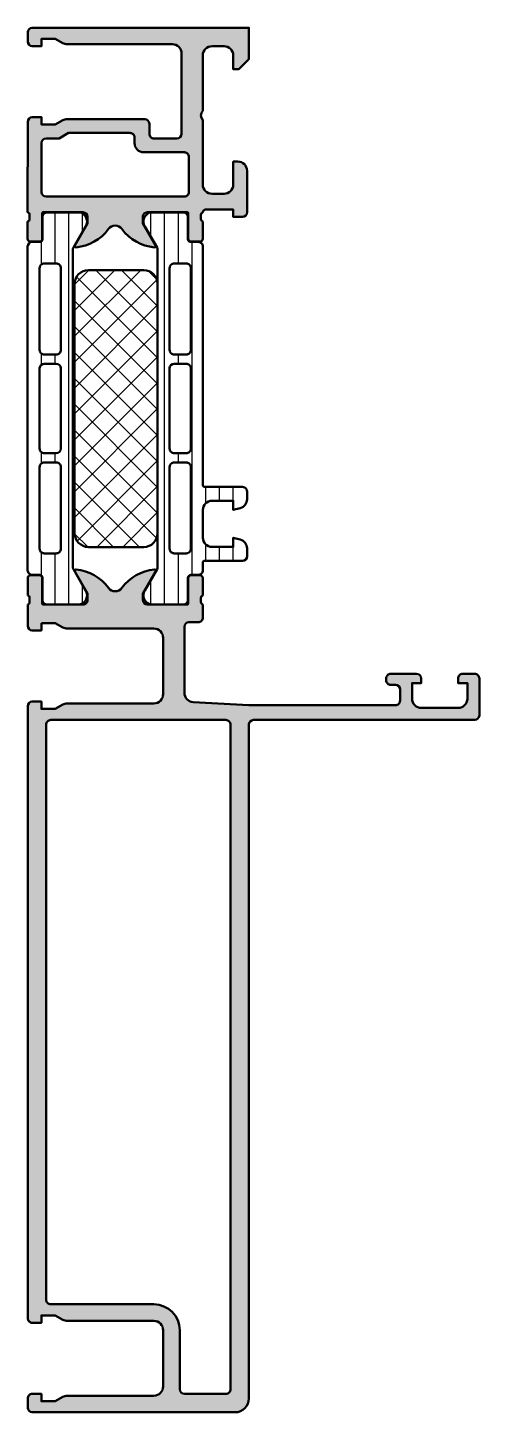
# Model space of a CAD drawing. Extents: x 0 to 49, y -75 to 75.
import ezdxf

# ---------------------------------------------------------------- set-up
doc = ezdxf.new("R2010")
doc.units = 0
for name, color, linetype, lineweight in [('0S-Alu contour', 7, 'Continuous', 50), ('0S-Alu hatch', 252, 'Continuous', 25), ('0S-Plastic contour', 254, 'Continuous', 50), ('0S-Plastic hatch', 253, 'Continuous', 25), ('0S-PT contour', 91, 'Continuous', 50), ('0S-PT hatch', 103, 'Continuous', 25)]:
    doc.layers.add(name, color=color, linetype=linetype, lineweight=lineweight)
pattern_1 = [(90, (0, 0), (-1.4859, 0), [])]

# ---------------------------------------------------------------- blocks, each defined once
blk = doc.blocks.new('347780__326E012A_A2CB_4C69_A0D6_7ECC0CC1DE67_')
at = {"layer": '0S-Alu hatch'}
h = blk.add_hatch(color=256, dxfattribs=at)
edge = h.paths.add_edge_path()
edge.add_line((1.5, 10.500244140625), (1.5, 9.700317382812502))
edge.add_line((1.5, 9.700317382812502), (0.5000000000000011, 9.700317382812498))
edge.add_ellipse((0.5000000000000009, 10.2003173828125), major_axis=(-0.5000000000000018, 0), ratio=1, start_angle=0, end_angle=90, ccw=False)
edge.add_line((-9e-16, 10.2003173828125), (0, 12.5))
edge.add_arc((-0.0788364465430446, 12.76752059199312), 0.2788950563274365, 286.4198764194922, 361.1645893740976)
edge.add_line((0.2000010000000048, 12.77318899999149), (0.2000010000000026, 13.22678299999149))
edge.add_arc((-0.0788670956431624, 13.23244365946855), 0.2789255417371464, 358.8371299271138, 433.5754054446455)
edge.add_line((3.3e-15, 13.49998699999148), (3.6e-15, 15.379998))
edge.add_ellipse((0.3000000000000059, 15.379998), major_axis=(-0.3000000000000024, 0), ratio=1, start_angle=270.0000000000001, end_angle=360, ccw=False)
edge.add_line((0.3000000000000054, 15.679998), (1.279974319042788, 15.679998))
edge.add_ellipse((1.279974319042787, 15.37999799999999), major_axis=(-0.3000000000000043, 0), ratio=1, start_angle=180, end_angle=269.99999999999983, ccw=False)
edge.add_line((1.579974319042791, 15.379998), (1.57997431904279, 12.62))
edge.add_arc((1.69997431904279, 12.62), 0.1199999999999999, 180, 270.0000000000012)
edge.add_line((1.699974319042792, 12.5), (6, 12.5))
edge.add_arc((6, 13), 0.5000000000000036, 269.9999999999999, 360)
edge.add_line((6.500000000000004, 13), (6.499999999999998, 13.7))
edge.add_line((6.499999999999998, 13.7), (5.118504542377634, 16.09282032302755))
edge.add_ellipse((5.238119784648296, 16.1618802153517), major_axis=(-0.1381197846482991, 0), ratio=1, start_angle=-95.6225775507931, end_angle=30.000000000001023, ccw=False)
edge.add_ellipse((4.761776758826187, 11.32339113815219), major_axis=(-5.000000000000005, 0), ratio=1, start_angle=216.5739294062076, end_angle=264.3774224492064, ccw=False)
edge.add_arc((9.499999999999996, 14.83896228901806), 0.8999999999999985, 216.5739294062074, 323.4260705937924)
edge.add_ellipse((14.2382232411738, 11.32339113815218), major_axis=(-5.000000000000002, 0), ratio=1, start_angle=275.6225775507935, end_angle=323.42607059379236, ccw=False)
edge.add_ellipse((13.7618802153517, 16.1618802153517), major_axis=(-0.1381197846482984, 0), ratio=1, start_angle=150.0000000000004, end_angle=275.62257755079304, ccw=False)
edge.add_line((13.88149545762236, 16.09282032302755), (12.5, 13.69999999999999))
edge.add_line((12.5, 13.69999999999999), (12.5, 13))
edge.add_arc((13, 13), 0.5000000000000018, 180, 269.9999999999996)
edge.add_line((13, 12.5), (17.3000256809572, 12.5))
edge.add_arc((17.3000256809572, 12.62), 0.120000000000001, 269.9999999999983, 360)
edge.add_line((17.4200256809572, 12.62), (17.42002568095721, 15.379998))
edge.add_ellipse((17.72002568095721, 15.379998), major_axis=(-0.2999999999999971, 0), ratio=1, start_angle=269.9999999999993, end_angle=360, ccw=False)
edge.add_line((17.72002568095721, 15.679998), (18.7, 15.67999800000001))
edge.add_ellipse((18.7, 15.37999800000001), major_axis=(-0.2999999999999989, 0), ratio=1, start_angle=180, end_angle=269.9999999999993, ccw=False)
edge.add_line((19, 15.379998), (19, 13.49998699999149))
edge.add_arc((19.07886709564316, 13.23244365946855), 0.2789255417371518, 106.424594555354, 181.1628700728868)
edge.add_line((18.79999899999999, 13.22678299999149), (18.79999899999999, 12.77318899999149))
edge.add_arc((19.07883644654304, 12.76752059199311), 0.2788950563274343, 178.8354106259018, 253.5801235805078)
edge.add_line((19, 12.49999999999999), (19.00000000000001, 11.09759531804593))
edge.add_ellipse((18.5, 11.09759531804594), major_axis=(-0.5000000000000071, 0), ratio=1, start_angle=89.9921316221259, end_angle=180, ccw=False)
edge.add_line((18.49993133544987, 10.59759532276075), (17.50071716308594, 10.59773254394531))
edge.add_arc((17.50064916761322, 10.09772424528893), 0.5000083032796954, 89.99220842214169, 179.9920550621753)
edge.add_line((17.00064086914063, 10.09779357910156), (16.99980163574218, 2.944576263427735))
edge.add_arc((17.9997923073296, 2.94456455883789), 0.9999906716559218, 179.9993293701756, 266.7307306479901)
edge.add_line((17.94276428222656, 1.946201324462892), (23.99980163574221, 1.600086212158203))
edge.add_line((23.99980163574221, 1.600086212158203), (39.89979553222656, 1.600086212158202))
edge.add_arc((39.8997991715832, 2.100082572801557), 0.4999963606565997, 269.9995829574131, 360.0004170428646)
edge.add_line((40.39979553222655, 2.100086212158199), (40.39979553222655, 3.300090789794911))
edge.add_arc((39.89979279135895, 3.300088048927316), 0.5000027408751199, 0.0003140784807261, 89.99968592142702)
edge.add_line((39.89979553222658, 3.800090789794924), (39.39979553222658, 3.80009078979492))
edge.add_ellipse((39.39978265065038, 4.300077908218735), major_axis=(-0.4999871185897541, 0), ratio=1, start_angle=-0.0014761580922026951, end_angle=90.00147615792929, ccw=False)
edge.add_line((38.89979553222656, 4.30009078979492), (38.89979553222656, 4.500087738037102))
edge.add_ellipse((39.39978173224186, 4.500101538021812), major_axis=(-0.4999862002057379, 0), ratio=1, start_angle=-90.00158140540839, end_angle=0.0015814054485190354, ccw=False)
edge.add_line((39.39979553222656, 5.000087738037105), (42.19981384277345, 5.000087738037109))
edge.add_ellipse((42.19976510699946, 4.500039002263129), major_axis=(-0.5000487381489243, 0), ratio=1, start_angle=180.005584163955, end_angle=269.99441583599247, ccw=False)
edge.add_line((42.69981384277343, 4.500087738037109), (42.69981384277343, 4.000087738037109))
edge.add_line((42.69981384277343, 4.000087738037109), (41.69981384277344, 4.000087738037109))
edge.add_line((41.69981384277344, 4.000087738037109), (41.69981384277343, 2.300090789794919))
edge.add_arc((42.69976659306577, 2.300043541063557), 0.9999527514086253, 179.9972927193079, 270.0009587257028)
edge.add_line((42.69978332519531, 1.30009078979492), (46.69981384277343, 1.300090789794921))
edge.add_arc((46.69977066427385, 2.300133968294503), 1.000043179431733, 270.0024738389731, 359.9975261609889)
edge.add_line((47.69981384277343, 2.300090789794921), (47.69981384277341, 4.000087738037109))
edge.add_line((47.69981384277341, 4.000087738037109), (46.69981384277344, 4.000087738037109))
edge.add_line((46.69981384277344, 4.000087738037109), (46.69981384277343, 4.500087738037102))
edge.add_ellipse((47.19976307025863, 4.500138508384321), major_axis=(-0.4999492300630931, 0), ratio=1, start_angle=-90.00232128047509, end_angle=0.0058184440998161335, ccw=False)
edge.add_line((47.19978332519531, 5.000087738037111), (48.49980163574218, 5.000087738037109))
edge.add_ellipse((48.49980527509885, 4.500091377393772), major_axis=(-0.4999963606565819, 0), ratio=1, start_angle=179.9995829571355, end_angle=270.0004170425894, ccw=False)
edge.add_line((48.99980163574218, 4.500087738037111), (48.99980163574218, 0.5000877380371094))
edge.add_ellipse((48.50039835766895, 0.4997802732136744), major_axis=(-0.4994033727207964, 0), ratio=1, start_angle=90.09959832941053, end_angle=180.0352749677095, ccw=False)
edge.add_line((48.50126647949219, 0.0003776550293013), (24.49999618530274, 0.0001888246915769))
edge.add_arc((24.49999855546814, -0.4998097307728532), 0.4999985554700478, 90.00027160173352, 180.0001583767373)
edge.add_line((24, -0.4998111128806995), (23.99999237060547, -73.50000000000001))
edge.add_ellipse((22.49996799735946, -73.49997562675397), major_axis=(-1.500024373444021, 0), ratio=1, start_angle=90.00093097429118, end_angle=179.9990690257043, ccw=False)
edge.add_line((22.49999237060544, -74.99999999999999), (0.5000000000000249, -74.99999999999999))
edge.add_ellipse((0.5000028962248179, -74.49999710377514), major_axis=(-0.500002896233216, 0), ratio=1, start_angle=0.0003318808264225481, end_angle=89.9996681190081, ccw=False)
edge.add_line((-1e-14, -74.49999999999997), (8.72650179e-08, -73.50041198730472))
edge.add_ellipse((0.4999925049229939, -73.50040440496396), major_axis=(-0.4999924177154688, 0), ratio=1, start_angle=-90.00085888558777, end_angle=0.0008688857375886982, ccw=False)
edge.add_line((0.5000000000000356, -73.00041198730466), (1.5, -73.00041198730467))
edge.add_line((1.5, -73.00041198730467), (1.5, -73.80046081542967))
edge.add_line((1.5, -73.80046081542967), (2.999999999999988, -73.80046081542972))
edge.add_line((2.999999999999988, -73.80046081542972), (3.807264804840192, -73.33438110351561))
edge.add_ellipse((4.307216545033262, -74.2002444325984), major_axis=(-0.9998355100577306, 0), ratio=1, start_angle=269.9907583772116, end_angle=300.0022488357524, ccw=False)
edge.add_line((4.307377815246755, -73.20040893554685), (13.6994466781616, -73.201416015625))
edge.add_arc((13.699593200021, -72.20140995211894), 1.000006074240326, 269.9916049668134, 359.9926585175711)
edge.add_line((14.69959926605224, -72.20153808593747), (14.69930934906006, -66.10095214843751))
edge.add_arc((13.69934552502534, -66.10077865330531), 0.9999638390855489, 359.9900591016517, 449.9942041426132)
edge.add_line((13.69944667816162, -65.10081481933592), (4.308919906616253, -65.10076904296875))
edge.add_ellipse((4.308903445412049, -64.10081211205885), major_axis=(-0.9999569310453944, 0), ratio=1, start_angle=59.99961701677569, end_angle=90.00094319814917, ccw=False)
edge.add_line((3.808919191360432, -64.96679687499994), (2.99999999999999, -64.49975585937501))
edge.add_line((2.99999999999999, -64.49975585937501), (1.5, -64.49975585937499))
edge.add_line((1.5, -64.49975585937499), (1.5, -65.29968261718749))
edge.add_line((1.5, -65.29968261718749), (0.5000000000000182, -65.2996826171875))
edge.add_ellipse((0.4999925417358898, -64.79969007545162), major_axis=(-0.4999925417915047, 0), ratio=1, start_angle=-0.0008546666534243741, end_angle=90.00085466686272, ccw=False)
edge.add_line((1.17e-14, -64.79968261718749), (8.72664643e-08, 1.499588012695312))
edge.add_ellipse((0.500000384852995, 1.499587715108841), major_axis=(-0.5000002975866193, 0), ratio=1, start_angle=270.0000441008784, end_angle=359.9999659131473, ccw=False)
edge.add_line((0.5000000000000001, 1.999588012695312), (1.499999999999999, 1.999588012695312))
edge.add_line((1.499999999999999, 1.999588012695312), (1.5, 1.199539184570312))
edge.add_line((1.5, 1.199539184570312), (3, 1.199539184570312))
edge.add_line((3, 1.199539184570312), (3.807264804840087, 1.665619134902953))
edge.add_ellipse((4.307270301113187, 0.7995933981088696), major_axis=(-1.000003036541912, 0), ratio=1, start_angle=269.9938399126121, end_angle=300.0002631820532, ccw=False)
edge.add_line((4.30737781524658, 1.799596428871155), (13.69944667816162, 1.798580169677734))
edge.add_arc((13.69959320002104, 2.798586233183769), 1.000006074240297, 269.9916049668122, 359.9926585175711)
edge.add_line((14.69959926605225, 2.798458099365229), (14.69930934906006, 8.899051666259767))
edge.add_arc((13.69934552502535, 8.89922516139196), 0.9999638390855293, 359.9900591016517, 449.9942041426144)
edge.add_line((13.69944667816161, 9.899188995361328), (4.308919906616209, 9.899230003356935))
edge.add_ellipse((4.308922731759068, 10.89922192510853), major_axis=(-0.9999919217555898, 0), ratio=1, start_angle=59.99949853762189, end_angle=89.99983812993003, ccw=False)
edge.add_line((3.808919191360465, 10.03320789337157), (2.999999999999996, 10.500244140625))
edge.add_line((2.999999999999996, 10.500244140625), (1.5, 10.500244140625))
edge = h.paths.add_edge_path()
edge.add_line((1.999984741210937, -0.4999999701976777), (1.999984741210937, -62.79999923706054))
edge.add_arc((2.499978551682024, -62.80000542658946), 0.4999938105093979, 179.9992907232077, 270.0007092765481)
edge.add_line((2.499984741210938, -63.29999923706054), (13.69999980926513, -63.29999923706054))
edge.add_ellipse((13.699994397012, -66.10000674740417), major_axis=(-2.800007510348849, 0), ratio=1, start_angle=180.0001692927869, end_angle=269.9998892505606, ccw=False)
edge.add_line((16.50000190734863, -66.0999984741211), (16.49999809265137, -72.5))
edge.add_arc((17.00000297963474, -72.49999511301662), 0.5000048870072551, 180.000560002624, 269.999439998429)
edge.add_line((16.99999809265136, -72.99999999999999), (21.49998474121094, -73))
edge.add_arc((21.49999347364374, -72.5000087324328), 0.4999912676434532, 269.9989993194335, 360.0010006806256)
edge.add_line((21.99998474121094, -72.50000000000001), (21.99998474121093, -0.4999999701976777))
edge.add_arc((21.49999252389495, -0.4999922173155239), 0.4999922173760962, 359.999111571496, 450.0008918437766)
edge.add_line((21.49998474121093, 1.2e-15), (2.499984741210937, 0))
edge.add_arc((2.499975999296186, -0.499991258084729), 0.4999912581611514, 89.99899823284515, 180.0009983520275)
at = {"layer": '0S-Alu contour', "color": 7}
for points in [[(3.3e-15, 13.49998699999148), (3.6e-15, 15.379998)], [(0.3000000000000054, 15.679998), (1.279974319042788, 15.679998)], [(1.579974319042791, 15.379998), (1.57997431904279, 12.62)], [(6.500000000000004, 13), (6.499999999999998, 13.7), (5.118504542377634, 16.09282032302755)], [(13.88149545762236, 16.09282032302755), (12.5, 13.69999999999999), (12.5, 13)], [(17.4200256809572, 12.62), (17.42002568095721, 15.379998)], [(17.72002568095721, 15.679998), (18.7, 15.67999800000001)], [(19, 15.379998), (19, 13.49998699999149)], [(-9e-16, 10.2003173828125), (0, 12.5)], [(0.2000010000000048, 12.77318899999149), (0.2000010000000026, 13.22678299999149)], [(1.699974319042792, 12.5), (6, 12.5)], [(13, 12.5), (17.3000256809572, 12.5)], [(18.79999899999999, 13.22678299999149), (18.79999899999999, 12.77318899999149)], [(19, 12.49999999999999), (19.00000000000001, 11.09759531804593)], [(1.5, 10.500244140625), (1.5, 9.700317382812502), (0.5000000000000011, 9.700317382812498)], [(3.808919191360465, 10.03320789337157), (2.999999999999996, 10.500244140625), (1.5, 10.500244140625)], [(18.49993133544987, 10.59759532276075), (17.50071716308594, 10.59773254394531)], [(13.69944667816161, 9.899188995361328), (4.308919906616209, 9.899230003356935)], [(17.00064086914063, 10.09779357910156), (16.99980163574218, 2.944576263427735)], [(14.69959926605225, 2.798458099365229), (14.69930934906006, 8.899051666259767)], [(38.89979553222656, 4.30009078979492), (38.89979553222656, 4.500087738037102)], [(39.39979553222656, 5.000087738037105), (42.19981384277345, 5.000087738037109)], [(42.69981384277343, 4.500087738037109), (42.69981384277343, 4.000087738037109), (41.69981384277344, 4.000087738037109), (41.69981384277343, 2.300090789794919)], [(47.69981384277343, 2.300090789794921), (47.69981384277341, 4.000087738037109), (46.69981384277344, 4.000087738037109), (46.69981384277343, 4.500087738037102)], [(47.19978332519531, 5.000087738037111), (48.49980163574218, 5.000087738037109)], [(48.99980163574218, 4.500087738037111), (48.99980163574218, 0.5000877380371094)], [(39.89979553222658, 3.800090789794924), (39.39979553222658, 3.80009078979492)], [(40.39979553222655, 2.100086212158199), (40.39979553222655, 3.300090789794911)], [(0.5000000000000001, 1.999588012695312), (1.499999999999999, 1.999588012695312), (1.5, 1.199539184570312), (3, 1.199539184570312), (3.807264804840087, 1.665619134902953)], [(4.30737781524658, 1.799596428871155), (13.69944667816162, 1.798580169677734)], [(17.94276428222656, 1.946201324462892), (23.99980163574221, 1.600086212158203), (39.89979553222656, 1.600086212158202)], [(1.17e-14, -64.79968261718749), (8.72664643e-08, 1.499588012695312)], [(21.49998474121093, 1.2e-15), (2.499984741210937, 0)], [(48.50126647949219, 0.0003776550293013), (24.49999618530274, 0.0001888246915769)], [(42.69978332519531, 1.30009078979492), (46.69981384277343, 1.300090789794921)], [(1.999984741210937, -0.4999999701976777), (1.999984741210937, -62.79999923706054)], [(21.99998474121094, -72.50000000000001), (21.99998474121093, -0.4999999701976777)], [(24, -0.4998111128806995), (23.99999237060547, -73.50000000000001)], [(3.808919191360432, -64.96679687499994), (2.99999999999999, -64.49975585937501), (1.5, -64.49975585937499), (1.5, -65.29968261718749), (0.5000000000000182, -65.2996826171875)], [(2.499984741210938, -63.29999923706054), (13.69999980926513, -63.29999923706054)], [(13.69944667816162, -65.10081481933592), (4.308919906616253, -65.10076904296875)], [(14.69959926605224, -72.20153808593747), (14.69930934906006, -66.10095214843751)], [(16.50000190734863, -66.0999984741211), (16.49999809265137, -72.5)], [(0.5000000000000356, -73.00041198730466), (1.5, -73.00041198730467), (1.5, -73.80046081542967), (2.999999999999988, -73.80046081542972), (3.807264804840192, -73.33438110351561)], [(4.307377815246755, -73.20040893554685), (13.6994466781616, -73.201416015625)], [(16.99999809265136, -72.99999999999999), (21.49998474121094, -73)], [(-1e-14, -74.49999999999997), (8.72650179e-08, -73.50041198730472)], [(22.49999237060544, -74.99999999999999), (0.5000000000000249, -74.99999999999999)]]:
    blk.add_lwpolyline(points, dxfattribs=at)
at = {"layer": '0S-Alu contour', "color": 7, "extrusion": (0, 0, -1)}
for centre, radius, start, end in [((-0.3000000000000059, 15.379998), 0.3000000000000024, 0, 89.99999999999991), ((-1.279974319042787, 15.37999799999999), 0.3000000000000043, 90.00000000000018, 180), ((-5.238119784648296, 16.1618802153517), 0.1381197846482991, 329.999999999999, 95.6225775507931), ((-4.761776758826187, 11.32339113815219), 5.000000000000005, 95.62257755079364, 143.4260705937924), ((-14.2382232411738, 11.32339113815218), 5.000000000000002, 36.57392940620762, 84.37742244920652), ((-13.7618802153517, 16.1618802153517), 0.1381197846482984, 84.37742244920693, 209.9999999999997), ((-17.72002568095721, 15.379998), 0.2999999999999971, 0, 90.00000000000067), ((-18.7, 15.37999800000001), 0.2999999999999989, 90.00000000000067, 180), ((-18.5, 11.09759531804594), 0.5000000000000071, 180, 270.0078683778741), ((-0.5000000000000009, 10.2003173828125), 0.5000000000000018, 270, 0), ((-4.308922731759068, 10.89922192510853), 0.9999919217555898, 270.00016187007, 300.0005014623781), ((-39.39978173224186, 4.500101538021812), 0.4999862002057379, 359.9984185945515, 90.00158140540844), ((-42.19976510699946, 4.500039002263129), 0.5000487381489243, 90.00558416400754, 179.994415836045), ((-47.19976307025863, 4.500138508384321), 0.4999492300630931, 359.9941815559002, 90.00232128047517), ((-48.49980527509885, 4.500091377393772), 0.4999963606565819, 89.9995829574106, 180.0004170428646), ((-39.39978265065038, 4.300077908218735), 0.4999871185897541, 269.9985238420707, 0.0014761580921441), ((-0.500000384852995, 1.499587715108841), 0.5000002975866193, 3.40868526828e-05, 89.99995589912156), ((-4.307270301113187, 0.7995933981088696), 1.000003036541912, 59.99973681794683, 90.00616008738791), ((-48.50039835766895, 0.4997802732136744), 0.4994033727207964, 179.9647250322905, 269.9004016705895), ((-13.699994397012, -66.10000674740417), 2.800007510348849, 90.00011074943939, 179.9998307072131), ((-0.4999925417358898, -64.79969007545162), 0.4999925417915047, 269.9991453331373, 0.0008546666533586), ((-4.308903445412049, -64.10081211205885), 0.9999569310453944, 269.9990568018508, 300.0003829832243), ((-0.4999925049229939, -73.50040440496396), 0.4999924177154688, 359.9991311142624, 90.00085888558789), ((-4.307216545033262, -74.2002444325984), 0.9998355100577306, 59.99775116424758, 90.00924162278838), ((-22.49996799735946, -73.49997562675397), 1.500024373444021, 180.0009309742958, 269.9990690257088), ((-0.5000028962248179, -74.49999710377514), 0.500002896233216, 270.0003318809919, 359.9996681191736)]:
    blk.add_arc(centre, radius, start, end, dxfattribs=at)
at = {"layer": '0S-Alu contour', "color": 7}
for centre, radius, start, end in [((9.499999999999996, 14.83896228901806), 0.8999999999999985, 216.5739294062074, 323.4260705937924), ((-0.0788670956431624, 13.23244365946855), 0.2789255417371464, 358.8371299271138, 73.57540544464554), ((-0.0788364465430446, 12.76752059199312), 0.2788950563274365, 286.4198764194922, 1.16458937409755), ((1.69997431904279, 12.62), 0.1199999999999999, 180, 270.0000000000012), ((6, 13), 0.5000000000000036, 269.9999999999999, 0), ((13, 13), 0.5000000000000018, 180, 269.9999999999996), ((17.3000256809572, 12.62), 0.120000000000001, 269.9999999999983, 0), ((19.07883644654304, 12.76752059199311), 0.2788950563274343, 178.8354106259018, 253.5801235805078), ((19.07886709564316, 13.23244365946855), 0.2789255417371518, 106.424594555354, 181.1628700728868), ((17.50064916761322, 10.09772424528893), 0.5000083032796954, 89.99220842214169, 179.9920550621753), ((13.69934552502535, 8.89922516139196), 0.9999638390855293, 359.9900591016517, 89.99420414261441), ((39.89979279135895, 3.300088048927316), 0.5000027408751199, 0.0003140784807261, 89.99968592142702), ((13.69959320002104, 2.798586233183769), 1.000006074240297, 269.9916049668122, 359.9926585175711), ((17.9997923073296, 2.94456455883789), 0.9999906716559218, 179.9993293701756, 266.7307306479901), ((39.8997991715832, 2.100082572801557), 0.4999963606565997, 269.9995829574131, 0.0004170428646345), ((42.69976659306577, 2.300043541063557), 0.9999527514086253, 179.9972927193079, 270.0009587257028), ((46.69977066427385, 2.300133968294503), 1.000043179431733, 270.0024738389731, 359.9975261609889), ((2.499975999296186, -0.499991258084729), 0.4999912581611514, 89.99899823284515, 180.0009983520275), ((21.49999252389495, -0.4999922173155239), 0.4999922173760962, 359.999111571496, 90.00089184377654), ((24.49999855546814, -0.4998097307728532), 0.4999985554700478, 90.00027160173352, 180.0001583767373), ((2.499978551682024, -62.80000542658946), 0.4999938105093979, 179.9992907232077, 270.0007092765481), ((13.69934552502534, -66.10077865330531), 0.9999638390855489, 359.9900591016517, 89.99420414261319), ((13.699593200021, -72.20140995211894), 1.000006074240326, 269.9916049668134, 359.9926585175711), ((17.00000297963474, -72.49999511301662), 0.5000048870072551, 180.000560002624, 269.999439998429), ((21.49999347364374, -72.5000087324328), 0.4999912676434532, 269.9989993194335, 0.0010006806255704)]:
    blk.add_arc(centre, radius, start, end, dxfattribs=at)
blk = doc.blocks.new('367320__E3B60EBF_0087_48F8_8755_6D43349D32FD_')
at = {"layer": '0S-PT hatch'}
h = blk.add_hatch(dxfattribs=at)
h.set_pattern_fill('ANSI37', color=256, scale=0.625, angle=90, style=0)
h.set_pattern_definition([(135, (0, 0), (-1.403165018917055, -1.403165018917055), []), (225, (0, 0), (1.403165018917055, -1.403165018917055), [])])
edge = h.paths.add_edge_path()
edge.add_arc((6.589952390709757, 47.24119923924223), 1.5, 90, 180)
edge.add_line((5.089952390709757, 47.24119923924223), (5.089952390709752, 20.24119923924223))
edge.add_arc((6.589952390709751, 20.24119923924223), 1.499999999999999, 180, 270)
edge.add_line((6.589952390709751, 18.74119923924222), (12.58995239070975, 18.74119923924222))
edge.add_arc((12.58995239070975, 20.24119923924223), 1.5, 269.9999999999999, 360)
edge.add_line((14.08995239070975, 20.24119923924223), (14.08995239070975, 47.24119923924223))
edge.add_arc((12.58995239070975, 47.24119923924223), 1.5, 0, 89.99999999999991)
edge.add_line((12.58995239070976, 48.74119923924222), (6.589952390709757, 48.74119923924222))
at = {"layer": '0S-PT contour', "color": 7}
for points in [[(12.58995239070976, 48.74119923924222), (6.589952390709757, 48.74119923924222)], [(5.089952390709757, 47.24119923924223), (5.089952390709752, 20.24119923924223)], [(14.08995239070975, 20.24119923924223), (14.08995239070975, 47.24119923924223)], [(6.589952390709751, 18.74119923924222), (12.58995239070975, 18.74119923924222)]]:
    blk.add_lwpolyline(points, dxfattribs=at)
for centre, radius, start, end in [((6.589952390709757, 47.24119923924223), 1.5, 90, 180), ((12.58995239070975, 47.24119923924223), 1.5, 0, 89.99999999999991), ((6.589952390709751, 20.24119923924223), 1.499999999999999, 180, 270), ((12.58995239070975, 20.24119923924223), 1.5, 269.9999999999999, 0)]:
    blk.add_arc(centre, radius, start, end, dxfattribs=at)
blk = doc.blocks.new('278589__E23ADFBB_D005_443F_9C7D_8156CB072AD8___4FA7071A_7829_4257_9CAC_891B18B71F8C_')
at = {"layer": '0S-Plastic hatch'}
h = blk.add_hatch(dxfattribs=at)
h.set_pattern_fill('ANSI31', color=256, scale=0.4680000000000001, angle=45, style=0)
h.set_pattern_definition(pattern_1)
edge = h.paths.add_edge_path()
edge.add_ellipse((13.59998869163545, 50.92831498386521), major_axis=(-0.5000000000147661, 0), ratio=1, start_angle=180.0021352030565, end_angle=210.0020718967537, ccw=False)
edge.add_line((14.09998869130302, 50.92833361702698), (14.10107500373368, 16.57406486142847))
edge.add_ellipse((13.60107500397677, 16.5740472738263), major_axis=(-0.5000000000662328, 0), ratio=1, start_angle=150.0020787003831, end_angle=180.0020153905168, ccw=False)
edge.add_line((14.03409677568284, 16.32406298373035), (12.71570977789662, 14.04035838247478))
edge.add_arc((13.55698200855539, 13.4997539283803), 0.9999960709244753, 147.2750591980459, 261.8204672459871)
edge.add_line((13.41470721164118, 12.50993069970388), (16.89124870744703, 12.51005734716797))
edge.add_arc((16.89123323682727, 13.0100533243742), 0.4999959774455675, 270.0017728167003, 360.0023777790716)
edge.add_line((17.39122921384228, 13.0100740742441), (17.39081033362949, 15.4100724435826))
edge.add_ellipse((17.69081033343269, 15.41008330981692), major_axis=(-0.299999999999997, 0), ratio=1, start_angle=-89.99792470211378, end_angle=0.002075297898500139, ccw=False)
edge.add_line((17.69079946719837, 15.71008330962012), (18.50113080001328, 15.71011193603833))
edge.add_arc((18.50111536862898, 16.21010925689817), 0.4999973210979677, 270.0017683158597, 360.0023822800018)
edge.add_line((19.00111268929475, 16.21013004610164), (19.00243323428469, 17.05120229122876))
edge.add_ellipse((19.20243323428467, 17.05120229122878), major_axis=(-0.1999999999999744, 0), ratio=1, start_angle=269.99999999999693, end_angle=360, ccw=False)
edge.add_line((19.20243323428468, 17.25120229122875), (23.30243323427304, 17.25120229122875))
edge.add_arc((23.30243323427303, 17.75120229122877), 0.5000000000000249, 270.0000000000008, 360)
edge.add_line((23.80243323427306, 17.75120229122877), (23.80243323427259, 18.5819515145868))
edge.add_arc((22.8024332342731, 18.58195151458676), 0.9999999999994919, 0, 74.99999999891794)
edge.add_line((23.06125227939373, 19.54787734087045), (22.30243323427316, 19.75120229122869))
edge.add_line((22.30243323427316, 19.75120229122869), (22.30243323427305, 18.75120229122875))
edge.add_line((22.30243323427305, 18.75120229122875), (20.0024332342847, 18.75120229122875))
edge.add_ellipse((20.0041424800059, 19.75532877543038), major_axis=(-1.004127938958011, 0), ratio=1, start_angle=0.23408772131261912, end_angle=89.9024699846799, ccw=False)
edge.add_line((19.000022921558, 19.75122632025463), (19.00002292155801, 22.75110467439829))
edge.add_ellipse((20.00414226812575, 22.74707631855113), major_axis=(-1.004127427074096, 0), ratio=1, start_angle=270.0975179750862, end_angle=359.7701403215128, ccw=False)
edge.add_line((20.00243323428464, 23.75120229122875), (22.30243323427306, 23.75120229122876))
edge.add_line((22.30243323427306, 23.75120229122876), (22.30243323427305, 22.75120229122875))
edge.add_line((22.30243323427305, 22.75120229122875), (23.06125227939372, 22.95452724155692))
edge.add_arc((22.80243323427295, 23.92045306784114), 1.000000000000027, 285.0000000010817, 360)
edge.add_line((23.80243323427298, 23.92045306784114), (23.802433234273, 24.75120229122881))
edge.add_arc((23.30243323427306, 24.75120229122881), 0.4999999999999361, 0, 90.00000000000122)
edge.add_line((23.30243323427305, 25.25120229122875), (19.20243323428476, 25.25120229122875))
edge.add_ellipse((19.20416178718003, 25.45537538707201), major_axis=(-0.2041804127758822, 0), ratio=1, start_angle=1.155868943817211, end_angle=89.5149389342825, ccw=False)
edge.add_line((19.00002292155799, 25.45125658823266), (19, 51.29262339778484))
edge.add_arc((18.5000026791402, 51.29260796640057), 0.4999973210979268, 0.0017683158931002, 90.0023822799165)
edge.add_line((18.49998188993746, 51.7926052870663), (17.68965055712254, 51.79257666064812))
edge.add_ellipse((17.68963969088825, 52.09257666045134), major_axis=(-0.3000000000000112, 0), ratio=1, start_angle=0.002075297898500139, end_angle=90.0020752978794, ccw=False)
edge.add_line((17.38963969108503, 52.09256579421696), (17.38988471166584, 54.49256418760249))
edge.add_arc((16.88988873445959, 54.49254871698272), 0.4999959774455923, 0.0017728167248697, 90.00237777907167)
edge.add_line((16.88986798458969, 54.99254469399776), (13.41332648878386, 54.99241804653367))
edge.add_arc((13.55567298966561, 54.00260512706299), 0.9999960709244472, 98.18368334978396, 212.7290913977288)
edge.add_line((12.71443992344541, 53.46193973131246), (14.03299235290232, 51.17833064206337))
edge = h.paths.add_edge_path()
edge.add_line((15.40054062027398, 40.10119604586487), (15.40054062027398, 48.95118994234918))
edge.add_ellipse((15.90053698091736, 48.9511935817058), major_axis=(-0.4999963606566228, 0), ratio=1, start_angle=-90.00041704258342, end_angle=0.00041704286462618256, ccw=False)
edge.add_line((15.90054062027397, 49.45118994234917), (17.20053472654187, 49.45118994234918))
edge.add_ellipse((17.20055129933873, 48.95118994053621), major_axis=(-0.5000000020876216, 0), ratio=1, start_angle=180, end_angle=270.00189910262196, ccw=False)
edge.add_line((17.70055130142635, 48.95118994235432), (17.70055130142633, 40.10119604774749))
edge.add_ellipse((17.20055129926904, 40.10119604774749), major_axis=(-0.5000000021572895, 0), ratio=1, start_angle=89.99810091050148, end_angle=180, ccw=False)
edge.add_line((17.2005347265867, 39.60119604586486), (15.90054062027396, 39.60119604586486))
edge.add_ellipse((15.90053698091721, 40.10119240650811), major_axis=(-0.4999963606564967, 0), ratio=1, start_angle=-0.000417042864683026, end_angle=90.00041704259922, ccw=False)
edge = h.paths.add_edge_path()
edge.add_line((15.40054062026359, 29.40118994305284), (15.40054062026359, 38.10119604656852))
edge.add_ellipse((15.9005406202636, 38.10119604656331), major_axis=(-0.5000000000000107, 0), ratio=1, start_angle=270.00000000119184, end_angle=360, ccw=False)
edge.add_line((15.9005406202532, 38.60119604656332), (17.20055130140553, 38.60119604656333))
edge.add_ellipse((17.20055130141595, 38.10119604656332), major_axis=(-0.5000000000000142, 0), ratio=1, start_angle=180, end_angle=270.00000000119365, ccw=False)
edge.add_line((17.70055130141596, 38.10119604656853), (17.70055130141594, 29.40118994304763))
edge.add_ellipse((17.20055130141595, 29.40118994304763), major_axis=(-0.4999999999999929, 0), ratio=1, start_angle=89.9999999999992, end_angle=180, ccw=False)
edge.add_line((17.20055130141594, 28.90118994304764), (15.90054062026358, 28.90118994304765))
edge.add_ellipse((15.90054062026358, 29.40118994304763), major_axis=(-0.4999999999999858, 0), ratio=1, start_angle=0, end_angle=90.0000000000004, ccw=False)
edge = h.paths.add_edge_path()
edge.add_line((15.40054062026359, 18.55121130535756), (15.4005406202636, 27.40118994304764))
edge.add_ellipse((15.90053698090691, 27.40119358240433), major_axis=(-0.4999963606565606, 0), ratio=1, start_angle=-90.00041704259178, end_angle=0.00041704286462618256, ccw=False)
edge.add_line((15.9005406202636, 27.90118994304764), (17.20053472653151, 27.90118994304764))
edge.add_ellipse((17.20055129932833, 27.40118994123469), major_axis=(-0.5000000020876109, 0), ratio=1, start_angle=180, end_angle=270.0018991026167, ccw=False)
edge.add_line((17.70055130141594, 27.40118994305278), (17.70055130141594, 18.55118078777423))
edge.add_ellipse((17.20056656020501, 18.55118078777423), major_axis=(-0.4999847412109269, 0), ratio=1, start_angle=89.9999999999992, end_angle=180, ccw=False)
edge.add_line((17.200566560205, 18.05119604656331), (15.90055587905266, 18.05119604656332))
edge.add_ellipse((15.90055587905264, 18.55121130535237), major_axis=(-0.5000152587890554, 0), ratio=1, start_angle=0, end_angle=90.00000000000182, ccw=False)
at = {"layer": '0S-Alu contour', "color": 7}
for points in [[(15.40054062027398, 40.10119604586487), (15.40054062027398, 48.95118994234918)], [(15.90054062027397, 49.45118994234917), (17.20053472654187, 49.45118994234918)], [(17.70055130142635, 48.95118994235432), (17.70055130142633, 40.10119604774749)], [(17.2005347265867, 39.60119604586486), (15.90054062027396, 39.60119604586486)], [(15.40054062026359, 29.40118994305284), (15.40054062026359, 38.10119604656852)], [(15.9005406202532, 38.60119604656332), (17.20055130140553, 38.60119604656333)], [(17.70055130141596, 38.10119604656853), (17.70055130141594, 29.40118994304763)], [(17.20055130141594, 28.90118994304764), (15.90054062026358, 28.90118994304765)], [(15.40054062026359, 18.55121130535756), (15.4005406202636, 27.40118994304764)], [(15.9005406202636, 27.90118994304764), (17.20053472653151, 27.90118994304764)], [(17.70055130141594, 27.40118994305278), (17.70055130141594, 18.55118078777423)], [(17.200566560205, 18.05119604656331), (15.90055587905266, 18.05119604656332)]]:
    blk.add_lwpolyline(points, dxfattribs=at)
at = {"layer": '0S-Alu contour', "color": 7, "extrusion": (0, 0, -1)}
for centre, radius, start, end in [((-15.90053698091736, 48.9511935817058), 0.4999963606566228, 359.9995829571354, 90.0004170425835), ((-17.20055129933873, 48.95118994053621), 0.5000000020876216, 89.99810089737804, 180), ((-15.90053698091721, 40.10119240650811), 0.4999963606564967, 269.9995829574008, 0.0004170428646345), ((-17.20055129926904, 40.10119604774749), 0.5000000021572895, 180, 270.0018990894985), ((-15.9005406202636, 38.10119604656331), 0.5000000000000107, 0, 89.99999999880818), ((-17.20055130141595, 38.10119604656332), 0.5000000000000142, 89.99999999880635, 180), ((-15.90054062026358, 29.40118994304763), 0.4999999999999858, 269.9999999999996, 0), ((-17.20055130141595, 29.40118994304763), 0.4999999999999929, 180, 270.0000000000008), ((-15.90053698090691, 27.40119358240433), 0.4999963606565606, 359.9995829571354, 90.00041704259186), ((-17.20055129932833, 27.40118994123469), 0.5000000020876109, 89.99810089738334, 180), ((-15.90055587905264, 18.55121130535237), 0.5000152587890554, 269.9999999999982, 0), ((-17.20056656020501, 18.55118078777423), 0.4999847412109269, 180, 270.0000000000008)]:
    blk.add_arc(centre, radius, start, end, dxfattribs=at)
at = {"layer": '0S-Plastic contour', "color": 7}
for points in [[(16.88986798458969, 54.99254469399776), (13.41332648878386, 54.99241804653367)], [(17.38963969108503, 52.09256579421696), (17.38988471166584, 54.49256418760249)], [(12.71443992344541, 53.46193973131246), (14.03299235290232, 51.17833064206337)], [(18.49998188993746, 51.7926052870663), (17.68965055712254, 51.79257666064812)], [(19.00002292155799, 25.45125658823266), (19, 51.29262339778484)], [(14.09998869130302, 50.92833361702698), (14.10107500373368, 16.57406486142847)], [(23.30243323427305, 25.25120229122875), (19.20243323428476, 25.25120229122875)], [(23.80243323427298, 23.92045306784114), (23.802433234273, 24.75120229122881)], [(19.000022921558, 19.75122632025463), (19.00002292155801, 22.75110467439829)], [(20.00243323428464, 23.75120229122875), (22.30243323427306, 23.75120229122876), (22.30243323427305, 22.75120229122875), (23.06125227939372, 22.95452724155692)], [(23.06125227939373, 19.54787734087045), (22.30243323427316, 19.75120229122869), (22.30243323427305, 18.75120229122875), (20.0024332342847, 18.75120229122875)], [(23.80243323427306, 17.75120229122877), (23.80243323427259, 18.5819515145868)], [(19.00111268929475, 16.21013004610164), (19.00243323428469, 17.05120229122876)], [(19.20243323428468, 17.25120229122875), (23.30243323427304, 17.25120229122875)], [(14.03409677568284, 16.32406298373035), (12.71570977789662, 14.04035838247478)], [(17.39122921384228, 13.0100740742441), (17.39081033362949, 15.4100724435826)], [(17.69079946719837, 15.71008330962012), (18.50113080001328, 15.71011193603833)], [(13.41470721164118, 12.50993069970388), (16.89124870744703, 12.51005734716797)]]:
    blk.add_lwpolyline(points, dxfattribs=at)
for centre, radius, start, end in [((13.55567298966561, 54.00260512706299), 0.9999960709244472, 98.18368334978396, 212.7290913977288), ((16.88988873445959, 54.49254871698272), 0.4999959774455923, 0.0017728167248697, 90.00237777907167), ((18.5000026791402, 51.29260796640057), 0.4999973210979268, 0.0017683158931002, 90.0023822799165), ((23.30243323427306, 24.75120229122881), 0.4999999999999361, 0, 90.00000000000122), ((22.80243323427295, 23.92045306784114), 1.000000000000027, 285.0000000010817, 0), ((22.8024332342731, 18.58195151458676), 0.9999999999994919, 0, 74.99999999891794), ((23.30243323427303, 17.75120229122877), 0.5000000000000249, 270.0000000000008, 0), ((18.50111536862898, 16.21010925689817), 0.4999973210979677, 270.0017683158597, 0.0023822800018465), ((13.55698200855539, 13.4997539283803), 0.9999960709244753, 147.2750591980459, 261.8204672459871), ((16.89123323682727, 13.0100533243742), 0.4999959774455675, 270.0017728167003, 0.0023777790715539)]:
    blk.add_arc(centre, radius, start, end, dxfattribs=at)
at = {"layer": '0S-Plastic contour', "color": 7, "extrusion": (0, 0, -1)}
for centre, radius, start, end in [((-13.59998869163545, 50.92831498386521), 0.5000000000147661, 149.9979281032463, 179.9978647969435), ((-17.68963969088825, 52.09257666045134), 0.3000000000000112, 269.9979247021206, 359.9979247021015), ((-19.20416178718003, 25.45537538707201), 0.2041804127758822, 270.4850610657175, 358.8441310561828), ((-20.00414226812575, 22.74707631855113), 1.004127427074096, 0.2298596784871673, 89.9024820249138), ((-20.0041424800059, 19.75532877543038), 1.004127938958011, 270.0975300153201, 359.7659122786874), ((-13.60107500397677, 16.5740472738263), 0.5000000000662328, 179.9979846094832, 209.9979212996169), ((-19.20243323428467, 17.05120229122878), 0.1999999999999744, 0, 90.00000000000306), ((-17.69081033343269, 15.41008330981692), 0.299999999999997, 359.9979247021015, 89.99792470211386)]:
    blk.add_arc(centre, radius, start, end, dxfattribs=at)
blk = doc.blocks.new('278589__54D8230C_F9B7_4BD3_8303_D01B5AC3F1E6___6A1150EA_8975_4EDA_9F93_BB29A8BCDBA5_')
at = {"layer": '0S-Plastic hatch'}
h = blk.add_hatch(dxfattribs=at)
h.set_pattern_fill('ANSI31', color=256, scale=0.4680000000000001, angle=45, style=0)
h.set_pattern_definition(pattern_1)
edge = h.paths.add_edge_path()
edge.add_line((-0.0012467037389287, 51.29237151405722), (-0.0001340142501166, 16.20987280455485))
edge.add_arc((0.4998633065963853, 16.20988866265423), 0.4999973210979826, 180.0018172140356, 270.0020240769153)
edge.add_line((0.4998809699049879, 15.70989134186825), (1.310215696802736, 15.70991996841624))
edge.add_ellipse((1.310226294848298, 15.40991996860344), major_axis=(-0.2999999999999952, 0), ratio=1, start_angle=180.0020752975473, end_angle=270.0020240776063, ccw=False)
edge.add_line((1.610226294651501, 15.40993083483592), (1.609981274070681, 13.00993244145297))
edge.add_arc((2.109977251276918, 13.00994791207203), 0.4999959774455786, 180.0017728167248, 270.0020872367505)
edge.add_line((2.109995465707157, 12.50995193495822), (5.58653949695266, 12.5100785825211))
edge.add_arc((5.444192996070887, 13.4998915019918), 0.9999960709244797, 278.1836833497854, 392.7290913977269)
edge.add_line((6.285426062291133, 14.04055689774233), (4.966873632834734, 16.3241659869917))
edge.add_ellipse((5.399877294086776, 16.5741816451861), major_axis=(-0.5000000000000518, 0), ratio=1, start_angle=0.0018117430832944592, end_angle=30.002071897230792, ccw=False)
edge.add_line((4.899877294336694, 16.57416583474289), (4.898790981943494, 50.92843354480502))
edge.add_ellipse((5.398790981693549, 50.92844935524812), major_axis=(-0.5000000000000251, 0), ratio=1, start_angle=-29.997921301458007, end_angle=0.0018117430832944592, ccw=False)
edge.add_line((4.965769210052858, 51.17843364532489), (6.284156207839884, 53.46213824657993))
edge.add_arc((5.44288397718113, 54.00274270067447), 0.9999960709244833, 327.2750591980428, 441.8204672459869)
edge.add_line((5.585158774095345, 54.9925659293509), (2.108614534479016, 54.99243928179438))
edge.add_arc((2.108632748909259, 54.49244330468058), 0.4999959774455592, 90.0020872367508, 180.0100001036723)
edge.add_line((1.608636779079232, 54.49235603801586), (1.609055647734548, 52.09246567929923))
edge.add_ellipse((1.309055652303844, 52.09241331923786), major_axis=(-0.2999999999999969, 0), ratio=1, start_angle=90.00202407656462, end_angle=180.010000035117, ccw=False)
edge.add_line((1.309066250343952, 51.79241331942506), (0.4987329537989514, 51.79238469294258))
edge.add_arc((0.4987506171075603, 51.2923873721566), 0.4999973210979666, 90.00202407691609, 180.0018172140356)
edge = h.paths.add_edge_path()
edge.add_line((1.299314684320593, 40.101306686002), (1.299314684320593, 48.95131584127534))
edge.add_ellipse((1.799299425531524, 48.95131584128053), major_axis=(-0.4999847412109306, 0), ratio=1, start_angle=269.9999999999992, end_angle=360, ccw=False)
edge.add_line((1.79929942553153, 49.45130058249146), (3.099310106683874, 49.45130058249146))
edge.add_ellipse((3.099310106683881, 48.9512853237024), major_axis=(-0.5000152587890554, 0), ratio=1, start_angle=180, end_angle=270.0000000000008, ccw=False)
edge.add_line((3.599325365472937, 48.95128532369721), (3.599325365472937, 40.10130668600714))
edge.add_ellipse((3.099329004829614, 40.10130304665046), major_axis=(-0.4999963606565682, 0), ratio=1, start_angle=89.99958295740907, end_angle=180.0004170428646, ccw=False)
edge.add_line((3.099325365472937, 39.60130668600714), (1.79933125920502, 39.60130668600714))
edge.add_ellipse((1.799314686408217, 40.10130668782011), major_axis=(-0.5000000020876287, 0), ratio=1, start_angle=0, end_angle=90.00189910261548, ccw=False)
edge = h.paths.add_edge_path()
edge.add_line((1.299314684320579, 29.40130058248625), (1.299314684320593, 38.10130668600194))
edge.add_ellipse((1.799314684320593, 38.10130668600714), major_axis=(-0.5, 0), ratio=1, start_angle=270, end_angle=360, ccw=False)
edge.add_line((1.799314684320593, 38.60130668600714), (3.099325365472951, 38.60130668600714))
edge.add_ellipse((3.099325365472947, 38.10130668600716), major_axis=(-0.4999999999999858, 0), ratio=1, start_angle=180, end_angle=269.9999999999996, ccw=False)
edge.add_line((3.599325365472933, 38.10130668600195), (3.599325365472937, 29.40130058248627))
edge.add_ellipse((3.099325365472922, 29.40130058249147), major_axis=(-0.5000000000000142, 0), ratio=1, start_angle=90.000000001192, end_angle=180, ccw=False)
edge.add_line((3.099325365483325, 28.90130058249146), (1.799314684330995, 28.90130058249146))
edge.add_ellipse((1.799314684320579, 29.40130058249146), major_axis=(-0.5, 0), ratio=1, start_angle=0, end_angle=90.00000000119371, ccw=False)
edge = h.paths.add_edge_path()
edge.add_line((1.299314684310205, 18.55130668670044), (1.299314684310205, 27.40130058318471))
edge.add_ellipse((1.79931468646751, 27.40130058130726), major_axis=(-0.5000000021573054, 0), ratio=1, start_angle=269.99810091050415, end_angle=360, ccw=False)
edge.add_line((1.799331259149825, 27.9013005831899), (3.099325365462563, 27.90130058318992))
edge.add_ellipse((3.099329004819284, 27.40130422254666), major_axis=(-0.4999963606565109, 0), ratio=1, start_angle=179.9995829571355, end_angle=270.00041704259604, ccw=False)
edge.add_line((3.599325365462549, 27.4013005831899), (3.599325365462548, 18.5513066867056))
edge.add_ellipse((3.099329004819172, 18.55130304734897), major_axis=(-0.4999963606566215, 0), ratio=1, start_angle=89.99958295741521, end_angle=180.0004170428646, ccw=False)
edge.add_line((3.099325365462548, 18.05130668670559), (1.799331259194646, 18.0513066867056))
edge.add_ellipse((1.799314686397825, 18.55130668851857), major_axis=(-0.5000000020876216, 0), ratio=1, start_angle=0, end_angle=90.00189910261747, ccw=False)
at = {"layer": '0S-Alu contour', "color": 7}
for points in [[(1.299314684320593, 40.101306686002), (1.299314684320593, 48.95131584127534)], [(1.79929942553153, 49.45130058249146), (3.099310106683874, 49.45130058249146)], [(3.599325365472937, 48.95128532369721), (3.599325365472937, 40.10130668600714)], [(3.099325365472937, 39.60130668600714), (1.79933125920502, 39.60130668600714)], [(1.299314684320579, 29.40130058248625), (1.299314684320593, 38.10130668600194)], [(1.799314684320593, 38.60130668600714), (3.099325365472951, 38.60130668600714)], [(3.599325365472933, 38.10130668600195), (3.599325365472937, 29.40130058248627)], [(3.099325365483325, 28.90130058249146), (1.799314684330995, 28.90130058249146)], [(1.299314684310205, 18.55130668670044), (1.299314684310205, 27.40130058318471)], [(1.799331259149825, 27.9013005831899), (3.099325365462563, 27.90130058318992)], [(3.599325365462549, 27.4013005831899), (3.599325365462548, 18.5513066867056)], [(3.099325365462548, 18.05130668670559), (1.799331259194646, 18.0513066867056)]]:
    blk.add_lwpolyline(points, dxfattribs=at)
at = {"layer": '0S-Alu contour', "color": 7, "extrusion": (0, 0, -1)}
for centre, radius, start, end in [((-1.799299425531524, 48.95131584128053), 0.4999847412109306, 0, 90.00000000000078), ((-3.099310106683881, 48.9512853237024), 0.5000152587890554, 89.9999999999992, 180), ((-1.799314686408217, 40.10130668782011), 0.5000000020876287, 269.9981008973845, 0), ((-3.099329004829614, 40.10130304665046), 0.4999963606565682, 179.9995829571354, 270.000417042591), ((-1.799314684320593, 38.10130668600714), 0.5, 0, 90), ((-3.099325365472947, 38.10130668600716), 0.4999999999999858, 90.0000000000004, 180), ((-1.799314684320579, 29.40130058249146), 0.5, 269.9999999988063, 0), ((-3.099325365472922, 29.40130058249147), 0.5000000000000142, 180, 269.999999998808), ((-1.79931468646751, 27.40130058130726), 0.5000000021573054, 0, 90.00189908949582), ((-3.099329004819284, 27.40130422254666), 0.4999963606565109, 89.99958295740393, 180.0004170428646), ((-1.799314686397825, 18.55130668851857), 0.5000000020876216, 269.9981008973825, 0), ((-3.099329004819172, 18.55130304734897), 0.4999963606566215, 179.9995829571354, 270.0004170425849)]:
    blk.add_arc(centre, radius, start, end, dxfattribs=at)
at = {"layer": '0S-Plastic contour', "color": 7}
for points in [[(1.608636779079232, 54.49235603801586), (1.609055647734548, 52.09246567929923)], [(5.585158774095345, 54.9925659293509), (2.108614534479016, 54.99243928179438)], [(4.965769210052858, 51.17843364532489), (6.284156207839884, 53.46213824657993)], [(-0.0012467037389287, 51.29237151405722), (-0.0001340142501166, 16.20987280455485)], [(1.309066250343952, 51.79241331942506), (0.4987329537989514, 51.79238469294258)], [(4.899877294336694, 16.57416583474289), (4.898790981943494, 50.92843354480502)], [(0.4998809699049879, 15.70989134186825), (1.310215696802736, 15.70991996841624)], [(1.610226294651501, 15.40993083483592), (1.609981274070681, 13.00993244145297)], [(6.285426062291133, 14.04055689774233), (4.966873632834734, 16.3241659869917)], [(2.109995465707157, 12.50995193495822), (5.58653949695266, 12.5100785825211)]]:
    blk.add_lwpolyline(points, dxfattribs=at)
for centre, radius, start, end in [((2.108632748909259, 54.49244330468058), 0.4999959774455592, 90.0020872367508, 180.0100001036723), ((5.44288397718113, 54.00274270067447), 0.9999960709244833, 327.2750591980428, 81.8204672459869), ((0.4987506171075603, 51.2923873721566), 0.4999973210979666, 90.00202407691609, 180.0018172140356), ((0.4998633065963853, 16.20988866265423), 0.4999973210979826, 180.0018172140356, 270.0020240769153), ((5.444192996070887, 13.4998915019918), 0.9999960709244797, 278.1836833497854, 32.72909139772688), ((2.109977251276918, 13.00994791207203), 0.4999959774455786, 180.0017728167248, 270.0020872367505)]:
    blk.add_arc(centre, radius, start, end, dxfattribs=at)
at = {"layer": '0S-Plastic contour', "color": 7, "extrusion": (0, 0, -1)}
for centre, radius, start, end in [((-1.309055652303844, 52.09241331923786), 0.2999999999999969, 179.989999964883, 269.9979759234354), ((-5.398790981693549, 50.92844935524812), 0.5000000000000251, 359.9981882569167, 29.99792130145805), ((-5.399877294086776, 16.5741816451861), 0.5000000000000518, 329.9979281027692, 359.9981882569167), ((-1.310226294848298, 15.40991996860344), 0.2999999999999952, 89.9979759223937, 179.9979247024527)]:
    blk.add_arc(centre, radius, start, end, dxfattribs=at)
blk = doc.blocks.new('347760__39FCCFF9_516C_4CC0_98B6_F9432D4F6064_')
at = {"layer": '0S-Alu hatch'}
h = blk.add_hatch(color=256, dxfattribs=at)
edge = h.paths.add_edge_path()
edge.add_line((0.0007557708267995, 64.80029392242432), (-0.0007557708267996, 55.00001525878907))
edge.add_ellipse((-0.0795922173698468, 54.73249466679594), major_axis=(-0.2788950563274423, 0), ratio=1, start_angle=178.8354106259032, end_angle=253.58012358050752, ccw=False)
edge.add_line((0.1992452291732086, 54.72682625879757), (0.1992452291732028, 54.27323225879757))
edge.add_ellipse((-0.0796228664699625, 54.26757159932051), major_axis=(-0.2789255417371469, 0), ratio=1, start_angle=106.4245945553543, end_angle=181.1628700728881, ccw=False)
edge.add_line((-0.0007557708267966, 54.00002825879757), (-0.0007557708267964, 52.12001725878906))
edge.add_arc((0.2992442291732027, 52.12001725878907), 0.299999999999999, 180, 270.0000000000003)
edge.add_line((0.2992442291732044, 51.82001725878907), (1.279218548215989, 51.82001725878905))
edge.add_arc((1.279218548215987, 52.12001725878906), 0.3000000000000043, 270.0000000000005, 360)
edge.add_line((1.579218548215991, 52.12001725878906), (1.57921854821599, 54.88001525878907))
edge.add_ellipse((1.699218548215991, 54.88001525878907), major_axis=(-0.1200000000000012, 0), ratio=1, start_angle=270, end_angle=360, ccw=False)
edge.add_line((1.699218548215991, 55.00001525878907), (5.999244229173198, 55.00001525878906))
edge.add_ellipse((5.999244229173198, 54.50001525878906), major_axis=(-0.5, 0), ratio=1, start_angle=180, end_angle=270, ccw=False)
edge.add_line((6.499244229173198, 54.50001525878906), (6.499244229173198, 53.80001525878906))
edge.add_line((6.499244229173198, 53.80001525878906), (5.120523892061947, 51.41179277119559))
edge.add_arc((5.237364013821502, 51.33813504343736), 0.1381197846483023, 147.7720668596305, 275.6225775507926)
edge.add_arc((4.761020987999381, 56.17662412063685), 4.999999999999987, 275.6225775507937, 323.4274303596849)
edge.add_ellipse((9.499327660751064, 52.66116542013177), major_axis=(-0.9000000000000056, 0), ratio=1, start_angle=216.5740457331555, end_angle=323.4274303596848, ccw=False)
edge.add_arc((14.23754376429231, 56.17674619094936), 4.999999999999991, 216.5740457331553, 264.3774224492065)
edge.add_arc((13.76120073847022, 51.33825711374985), 0.1381197846482887, 264.3774224492028, 392.227933140373)
edge.add_line((13.87804086022976, 51.41191484150808), (12.49932052311852, 53.80013732910156))
edge.add_line((12.49932052311852, 53.80013732910156), (12.49932052311852, 54.50013732910156))
edge.add_ellipse((12.99932052311852, 54.50013732910156), major_axis=(-0.5000000000000018, 0), ratio=1, start_angle=269.9999999999996, end_angle=360, ccw=False)
edge.add_line((12.99932052311852, 55.00013732910156), (17.29934616305726, 55.00013732910156))
edge.add_ellipse((17.29934616305726, 54.88013732910156), major_axis=(-0.1200000000000045, 0), ratio=1, start_angle=180, end_angle=269.9999999999983, ccw=False)
edge.add_line((17.41934616305726, 54.88013732910156), (17.41934616305727, 52.12013922802698))
edge.add_arc((17.71934616305727, 52.12013922802698), 0.2999999999999971, 180, 270.0000000000007)
edge.add_line((17.71934616305727, 51.82013922802699), (18.69932048210005, 51.82013922802699))
edge.add_arc((18.69932048210005, 52.12013922802699), 0.3000000000000043, 270.0000000000013, 360)
edge.add_line((18.99932048210005, 52.12013922802699), (18.99932048210005, 54.0001502280355))
edge.add_ellipse((19.07818757774321, 54.26769356855844), major_axis=(-0.2789255417371423, 0), ratio=1, start_angle=-1.1628700728862214, end_angle=73.57540544464621, ccw=False)
edge.add_line((18.79931948210005, 54.2733542280355), (18.79931948210004, 54.7269482280355))
edge.add_ellipse((19.07815692864312, 54.73261663603387), major_axis=(-0.2788950563274662, 0), ratio=1, start_angle=-73.58012358050672, end_angle=1.16458937409692, ccw=False)
edge.add_ellipse((19.29932052312098, 55.00000298069966), major_axis=(-0.3000000710581477, 0), ratio=1, start_angle=269.999999999523, end_angle=359.9743606543114, ccw=False)
edge.add_line((19.29932052312348, 55.30000305175781), (22.3002696197982, 55.30000305175781))
edge.add_line((22.3002696197982, 55.30000305175781), (22.3002696197982, 54.5))
edge.add_line((22.3002696197982, 54.5), (23.3002696197982, 54.5))
edge.add_arc((23.30025380534014, 55.00001581445806), 0.5000158147081488, 270.0018121460877, 359.9981878538209)
edge.add_line((23.8002696197982, 54.9999999999992), (23.8002696197982, 59.50001525878906))
edge.add_arc((22.8002578479451, 59.49998822785085), 1.000011772218434, 0.0015487404524305, 89.99932553044015)
edge.add_line((22.8002696197982, 60.49999999999999), (22.3002696197982, 60.5))
edge.add_line((22.3002696197982, 60.5), (22.3002696197982, 58.00001525878906))
edge.add_ellipse((21.30024979665037, 58.0000350819369), major_axis=(-1.000019823344309, 0), ratio=1, start_angle=90.00113576019311, end_angle=179.9988642393878, ccw=False)
edge.add_line((21.3002696197982, 57.00001525878906), (20.00025130925132, 57.00001525878906))
edge.add_ellipse((20.00027831076672, 58.00004226030445), major_axis=(-1.000027001879922, 0), ratio=1, start_angle=0.0015470310149794386, end_angle=89.9984529689001, ccw=False)
edge.add_line((19.00025130925132, 58.00001525879054), (19.00025130925132, 65))
edge.add_ellipse((19.5253730495928, 65.5), major_axis=(-0.7250881616598496, 0), ratio=1, start_angle=-43.596184623423596, end_angle=43.596184623423824, ccw=False)
edge.add_line((19.00025130925132, 66), (19.00025130925132, 72.00001525878906))
edge.add_ellipse((20.00031753426304, 71.99994903377736), major_axis=(-1.000066227204441, 0), ratio=1, start_angle=270.00379416239525, end_angle=359.9962058376001, ccw=False)
edge.add_line((20.00025130925132, 73.00001525878906), (21.30028487858727, 73.00001525878906))
edge.add_ellipse((21.30021264851894, 71.99995828849553), major_axis=(-1.00005697290197, 0), ratio=1, start_angle=180.0032639710669, end_angle=269.99586175769485, ccw=False)
edge.add_line((22.30026961979819, 72.00001525878679), (22.30026961979819, 70.5))
edge.add_line((22.30026961979819, 70.5), (22.90027572331382, 70.5))
edge.add_line((22.90027572331382, 70.5), (24.00025130925133, 71.60000610351562))
edge.add_line((24.00025130925133, 71.60000610351562), (24.00025130925133, 75))
edge.add_line((24.00025130925133, 75), (0.5, 75))
edge.add_arc((0.5, 74.5), 0.5, 90, 180)
edge.add_line((-1e-16, 74.5), (-1e-16, 73.50054931640625))
edge.add_arc((0.4999999999999998, 73.50054931640625), 0.4999999999999999, 180, 269.9999999999999)
edge.add_line((0.4999999999999995, 73.00054931640625), (1.500678555345075, 73.00054931640625))
edge.add_line((1.500678555345075, 73.00054931640625), (1.500678555345075, 73.80047607421875))
edge.add_line((1.500678555345075, 73.80047607421875), (3.000678555345074, 73.80047607421875))
edge.add_line((3.000678555345074, 73.80047607421875), (3.807955856331315, 73.33439777289827))
edge.add_arc((4.307953067879388, 74.2004247865902), 1.000000000000008, 240.0001844823233, 270.0050236226736)
edge.add_line((4.308040746635308, 73.20042479043397), (15.70024825749351, 73.20142364501953))
edge.add_ellipse((15.70025394060528, 72.20142932813128), major_axis=(-0.9999943169043829, 0), ratio=1, start_angle=179.9996743796409, end_angle=270.00032562016963, ccw=False)
edge.add_line((16.70024825749352, 72.20142364501622), (16.70024825749351, 63.5))
edge.add_ellipse((16.20023244303545, 63.50001581445806), major_axis=(-0.5000158147081523, 0), ratio=1, start_angle=90.00181214608858, end_angle=179.9981878538209, ccw=False)
edge.add_line((16.20024825749352, 63), (13.70024825749351, 63))
edge.add_ellipse((13.70023282083686, 63.49998456334335), major_axis=(-0.4999845635816515, 0), ratio=1, start_angle=-0.0017689652212879992, end_angle=90.0017689651653, ccw=False)
edge.add_line((13.2002482574935, 63.5000000000005), (13.20024825749351, 64.59982299804688))
edge.add_arc((12.70020626537541, 64.59978100592878), 0.5000419938812874, 0.0048115382486798, 89.99518846182487)
edge.add_line((12.70024825749351, 65.09982299804688), (4.307936684544264, 65.09982299804688))
edge.add_arc((4.307936684544267, 64.09982299804688), 0.9999999999999857, 90.00000000000017, 120.0003505565147)
edge.add_line((3.807931385893771, 64.9658453426324), (3.000678555345072, 64.49977111816406))
edge.add_line((3.000678555345072, 64.49977111816406), (1.500678555345076, 64.49977111816406))
edge.add_line((1.500678555345076, 64.49977111816406), (1.500678555345075, 65.30021667480467))
edge.add_line((1.500678555345075, 65.30021667480467), (0.5007558029647066, 65.30021667480467))
edge.add_arc((0.5007551867213723, 64.80021725303229), 0.4999994217727807, 89.99992938363391, 179.9912143246818)
edge = h.paths.add_edge_path()
edge.add_line((3.403007046556012, 63), (4.442237393235702, 63.60000610351562))
edge.add_line((4.442237393235702, 63.60000610351562), (11.10024215397789, 63.60000610351562))
edge.add_ellipse((11.10025759063454, 63.10002154017228), major_axis=(-0.4999845635816444, 0), ratio=1, start_angle=179.9982310347787, end_angle=270.0017689651655, ccw=False)
edge.add_line((11.60024215397789, 63.10000610351513), (11.60024215397789, 62.50001525878906))
edge.add_arc((12.60027445180935, 62.50003992700868), 1.00003229813571, 180.0014133389158, 269.9981495303361)
edge.add_line((12.60024215397788, 61.50000762939453), (17.00026656804039, 61.50001525878906))
edge.add_ellipse((17.00027688815093, 61.00002557889961), major_axis=(-0.4999896799959595, 0), ratio=1, start_angle=179.9988173777202, end_angle=270.00118262196514, ccw=False)
edge.add_line((17.50026656804038, 61.00001525878901), (17.50026656804038, 57.20001220703125))
edge.add_ellipse((17.00028709570797, 57.19999167936366), major_axis=(-0.4999794727538154, 0), ratio=1, start_angle=89.9976476059914, end_angle=180.0023523941473, ccw=False)
edge.add_line((17.00026656804039, 56.70001220703125), (1.999259487962262, 56.70001220703125))
edge.add_ellipse((1.999265158938236, 57.20001787800722), major_axis=(-0.5000056710081328, 0), ratio=1, start_angle=0.0006498372912915329, end_angle=89.99935016139239, ccw=False)
edge.add_line((1.499259487962263, 57.20001220703295), (1.499259487962262, 62.5))
edge.add_ellipse((1.999290647944146, 62.49996884001811), major_axis=(-0.5000311609527675, 0), ratio=1, start_angle=270.00357044838853, end_angle=359.9964295514798, ccw=False)
edge.add_line((1.999259487962262, 62.99999999999999), (3.403007046556012, 63))
at = {"layer": '0S-Alu contour', "color": 7}
for points in [[(-1e-16, 74.5), (-1e-16, 73.50054931640625)], [(22.30026961979819, 72.00001525878679), (22.30026961979819, 70.5), (22.90027572331382, 70.5), (24.00025130925133, 71.60000610351562), (24.00025130925133, 75), (0.5, 75)], [(0.4999999999999995, 73.00054931640625), (1.500678555345075, 73.00054931640625), (1.500678555345075, 73.80047607421875), (3.000678555345074, 73.80047607421875), (3.807955856331315, 73.33439777289827)], [(4.308040746635308, 73.20042479043397), (15.70024825749351, 73.20142364501953)], [(16.70024825749352, 72.20142364501622), (16.70024825749351, 63.5)], [(20.00025130925132, 73.00001525878906), (21.30028487858727, 73.00001525878906)], [(19.00025130925132, 66), (19.00025130925132, 72.00001525878906)], [(0.0007557708267995, 64.80029392242432), (-0.0007557708267996, 55.00001525878907)], [(3.807931385893771, 64.9658453426324), (3.000678555345072, 64.49977111816406), (1.500678555345076, 64.49977111816406), (1.500678555345075, 65.30021667480467), (0.5007558029647066, 65.30021667480467)], [(12.70024825749351, 65.09982299804688), (4.307936684544264, 65.09982299804688)], [(13.2002482574935, 63.5000000000005), (13.20024825749351, 64.59982299804688)], [(19.00025130925132, 58.00001525879054), (19.00025130925132, 65)], [(3.403007046556012, 63), (4.442237393235702, 63.60000610351562), (11.10024215397789, 63.60000610351562)], [(11.60024215397789, 63.10000610351513), (11.60024215397789, 62.50001525878906)], [(1.499259487962263, 57.20001220703295), (1.499259487962262, 62.5)], [(1.999259487962262, 62.99999999999999), (3.403007046556012, 63)], [(16.20024825749352, 63), (13.70024825749351, 63)], [(12.60024215397788, 61.50000762939453), (17.00026656804039, 61.50001525878906)], [(17.50026656804038, 61.00001525878901), (17.50026656804038, 57.20001220703125)], [(22.8002696197982, 60.49999999999999), (22.3002696197982, 60.5), (22.3002696197982, 58.00001525878906)], [(23.8002696197982, 54.9999999999992), (23.8002696197982, 59.50001525878906)], [(17.00026656804039, 56.70001220703125), (1.999259487962262, 56.70001220703125)], [(21.3002696197982, 57.00001525878906), (20.00025130925132, 57.00001525878906)], [(0.1992452291732086, 54.72682625879757), (0.1992452291732028, 54.27323225879757)], [(1.579218548215991, 52.12001725878906), (1.57921854821599, 54.88001525878907)], [(1.699218548215991, 55.00001525878907), (5.999244229173198, 55.00001525878906)], [(6.499244229173198, 54.50001525878906), (6.499244229173198, 53.80001525878906), (5.120523892061947, 51.41179277119559)], [(13.87804086022976, 51.41191484150808), (12.49932052311852, 53.80013732910156), (12.49932052311852, 54.50013732910156)], [(12.99932052311852, 55.00013732910156), (17.29934616305726, 55.00013732910156)], [(17.41934616305726, 54.88013732910156), (17.41934616305727, 52.12013922802698)], [(18.79931948210005, 54.2733542280355), (18.79931948210004, 54.7269482280355)], [(19.29932052312348, 55.30000305175781), (22.3002696197982, 55.30000305175781), (22.3002696197982, 54.5), (23.3002696197982, 54.5)], [(-0.0007557708267966, 54.00002825879757), (-0.0007557708267964, 52.12001725878906)], [(18.99932048210005, 52.12013922802699), (18.99932048210005, 54.0001502280355)], [(0.2992442291732044, 51.82001725878907), (1.279218548215989, 51.82001725878905)], [(17.71934616305727, 51.82013922802699), (18.69932048210005, 51.82013922802699)]]:
    blk.add_lwpolyline(points, dxfattribs=at)
for centre, radius, start, end in [((0.5, 74.5), 0.5, 90, 180), ((0.4999999999999998, 73.50054931640625), 0.4999999999999999, 180, 269.9999999999999), ((4.307953067879388, 74.2004247865902), 1.000000000000008, 240.0001844823233, 270.0050236226736), ((0.5007551867213723, 64.80021725303229), 0.4999994217727807, 89.99992938363391, 179.9912143246818), ((4.307936684544267, 64.09982299804688), 0.9999999999999857, 90.00000000000017, 120.0003505565147), ((12.70020626537541, 64.59978100592878), 0.5000419938812874, 0.0048115382486798, 89.99518846182487), ((12.60027445180935, 62.50003992700868), 1.00003229813571, 180.0014133389158, 269.9981495303361), ((22.8002578479451, 59.49998822785085), 1.000011772218434, 0.0015487404524305, 89.99932553044015), ((23.30025380534014, 55.00001581445806), 0.5000158147081488, 270.0018121460877, 359.9981878538209), ((4.761020987999381, 56.17662412063685), 4.999999999999987, 275.6225775507937, 323.4274303596849), ((14.23754376429231, 56.17674619094936), 4.999999999999991, 216.5740457331553, 264.3774224492065), ((0.2992442291732027, 52.12001725878907), 0.299999999999999, 180, 270.0000000000003), ((1.279218548215987, 52.12001725878906), 0.3000000000000043, 270.0000000000005, 0), ((5.237364013821502, 51.33813504343736), 0.1381197846483023, 147.7720668596305, 275.6225775507926), ((13.76120073847022, 51.33825711374985), 0.1381197846482887, 264.3774224492028, 32.22793314037303), ((17.71934616305727, 52.12013922802698), 0.2999999999999971, 180, 270.0000000000007), ((18.69932048210005, 52.12013922802699), 0.3000000000000043, 270.0000000000013, 0)]:
    blk.add_arc(centre, radius, start, end, dxfattribs=at)
at = {"layer": '0S-Alu contour', "color": 7, "extrusion": (0, 0, -1)}
for centre, radius, start, end in [((-15.70025394060528, 72.20142932813128), 0.9999943169043829, 89.99967437983037, 180.0003256203592), ((-20.00031753426304, 71.99994903377736), 1.000066227204441, 0.0037941623998963, 89.99620583760476), ((-21.30021264851894, 71.99995828849553), 1.00005697290197, 90.00413824230516, 179.9967360289331), ((-19.5253730495928, 65.5), 0.7250881616598496, 316.4038153765763, 43.5961846234237), ((-11.10025759063454, 63.10002154017228), 0.4999845635816444, 89.99823103483448, 180.0017689652214), ((-13.70023282083686, 63.49998456334335), 0.4999845635816515, 269.9982310348347, 0.0017689652213805), ((-16.20023244303545, 63.50001581445806), 0.5000158147081523, 180.0018121461791, 269.9981878539114), ((-1.999290647944146, 62.49996884001811), 0.5000311609527675, 0.0035704485201943, 89.99642955161148), ((-17.00027688815093, 61.00002557889961), 0.4999896799959595, 89.99881737803486, 180.0011826222798), ((-1.999265158938236, 57.20001787800722), 0.5000056710081328, 270.0006498386076, 359.9993501627087), ((-17.00028709570797, 57.19999167936366), 0.4999794727538154, 179.9976476058527, 270.0023523940086), ((-20.00027831076672, 58.00004226030445), 1.000027001879922, 270.0015470310999, 359.998452968985), ((-21.30024979665037, 58.0000350819369), 1.000019823344309, 180.0011357606123, 269.9988642398069), ((0.0795922173698468, 54.73249466679594), 0.2788950563274423, 106.4198764194925, 181.1645893740969), ((0.0796228664699625, 54.26757159932051), 0.2789255417371469, 178.8371299271119, 253.5754054446457), ((-1.699218548215991, 54.88001525878907), 0.1200000000000012, 0, 90), ((-5.999244229173198, 54.50001525878906), 0.5, 90, 180), ((-12.99932052311852, 54.50013732910156), 0.5000000000000018, 0, 90.0000000000004), ((-17.29934616305726, 54.88013732910156), 0.1200000000000045, 90.0000000000017, 180), ((-19.07815692864312, 54.73261663603387), 0.2788950563274662, 358.8354106259031, 73.58012358050672), ((-19.07818757774321, 54.26769356855844), 0.2789255417371423, 286.4245945553538, 1.162870072886224), ((-19.29932052312098, 55.00000298069966), 0.3000000710581477, 0.0256393456885807, 90.00000000047697), ((-9.499327660751064, 52.66116542013177), 0.9000000000000056, 36.57256964031519, 143.4259542668445)]:
    blk.add_arc(centre, radius, start, end, dxfattribs=at)
blk = doc.blocks.new('367320__F90F4DBA_50FF_4AB7_8776_CF05E616CF5A_')
at = {"layer": '0S-Alu contour', "color": 7}
for name in ['347760__39FCCFF9_516C_4CC0_98B6_F9432D4F6064_', '347780__326E012A_A2CB_4C69_A0D6_7ECC0CC1DE67_']:
    blk.add_blockref(name, (0, 0), dxfattribs=at)
at = {"layer": '0S-Plastic contour', "color": 7}
for name in ['278589__54D8230C_F9B7_4BD3_8303_D01B5AC3F1E6___6A1150EA_8975_4EDA_9F93_BB29A8BCDBA5_', '278589__E23ADFBB_D005_443F_9C7D_8156CB072AD8___4FA7071A_7829_4257_9CAC_891B18B71F8C_']:
    blk.add_blockref(name, (0, 0), dxfattribs=at)
at = {"layer": '0S-PT contour', "color": 7}
blk.add_blockref('367320__E3B60EBF_0087_48F8_8755_6D43349D32FD_', (0, 0), dxfattribs=at)

msp = doc.modelspace()

# ---------------------------------------------------------------- block references
at = {"layer": '0S-Alu contour', "color": 7}
msp.add_blockref('367320__F90F4DBA_50FF_4AB7_8776_CF05E616CF5A_', (0, 0), dxfattribs=at)

doc.saveas('drawing.dxf')
